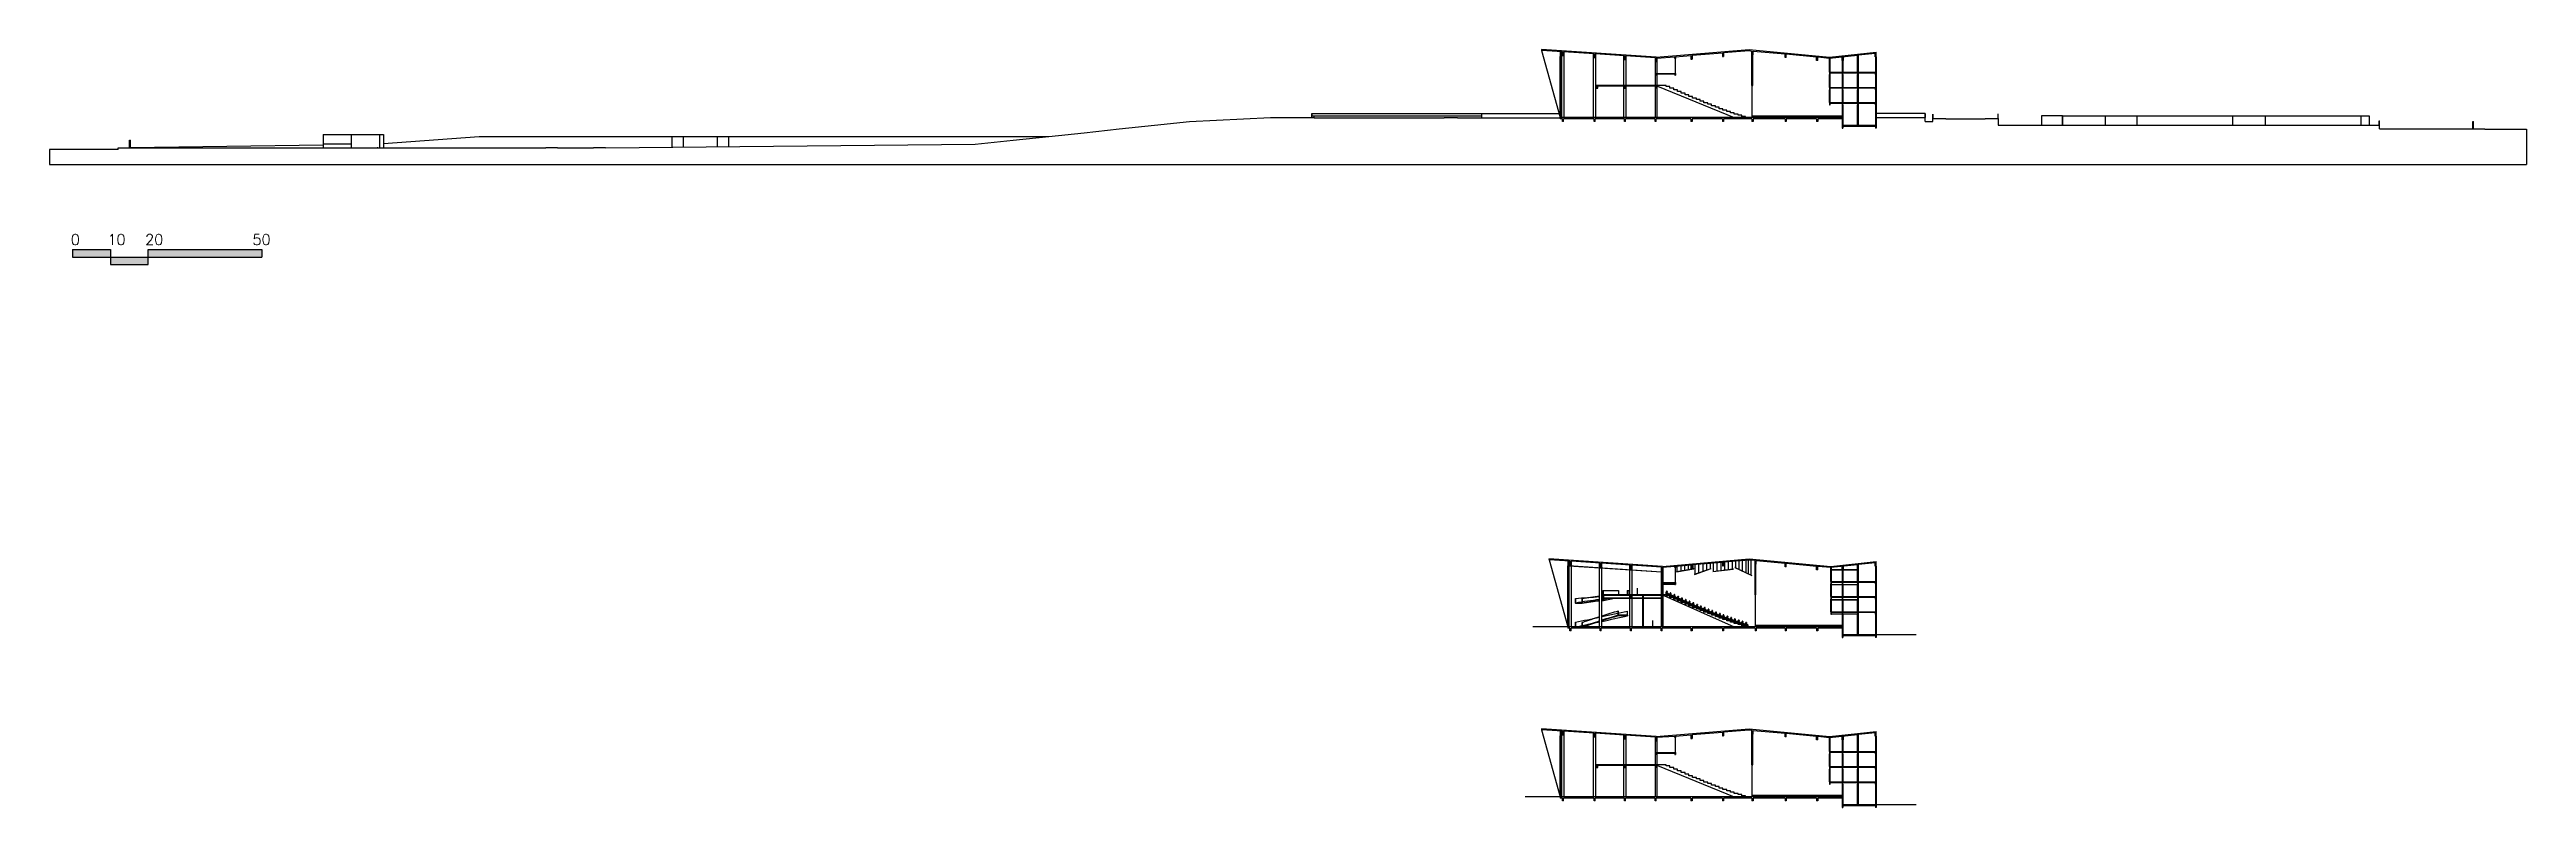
# Model space of a CAD drawing. Header units: millimetres. Extents: x 55520 to 96084, y -58491 to -49645.
# Drawn here: x 72816 to 73470, y -51286 to -51086 of the extents above; entities that cross this region are included whole.
import ezdxf

# ---------------------------------------------------------------- set-up
doc = ezdxf.new("R2010")
doc.units = ezdxf.units.MM
for name, color, linetype in [('05_Mobiliário', 1, 'Continuous'), ('Alvenaria Corte', 30, 'Continuous'), ('Alvenaria Vista', 40, 'Continuous'), ('ARQ-TEXTO2', 2, 'Continuous'), ('Cinza', 9, 'Continuous'), ('Esquadrias', 241, 'Continuous'), ('Linha Fina', 100, 'Continuous'), ('Pilares', 181, 'Continuous')]:
    doc.layers.add(name, color=color, linetype=linetype)
doc.styles.add('ROMANS', font='romans.shx')

msp = doc.modelspace()

# ---------------------------------------------------------------- texts
at = {"layer": 'ARQ-TEXTO2', "attachment_point": 1, "style": 'ROMANS'}
for s, insert, char_height in [('0', (72821.335, -51134.906), 2.812), ('10', (72831.021, -51134.906), 2.8125), ('20', (72840.994, -51134.906), 2.8125)]:
    msp.add_mtext(s, dxfattribs=dict(at, insert=insert, char_height=char_height))
at = {"layer": 'ARQ-TEXTO2', "insert": (72869.363, -51134.906), "char_height": 2.8125, "width": 13.16064, "attachment_point": 1, "style": 'ROMANS'}
msp.add_mtext('50', dxfattribs=at)

# ---------------------------------------------------------------- blocks, each defined once
blk = doc.blocks.new('pessoa sentada')
for p, q in [((4231.98, -760.71), (4231.99, -760.68)), ((4231.98, -760.76), (4231.98, -760.71)), ((4231.99, -760.82), (4231.98, -760.76)), ((4231.99, -760.68), (4232, -760.64)), ((4232.01, -760.69), (4231.99, -760.74)), ((4231.99, -760.74), (4232, -760.77)), ((4232.02, -760.87), (4231.99, -760.82)), ((4231.99, -761.58), (4231.99, -760.96)), ((4231.99, -760.96), (4232.04, -760.96)), ((4232.08, -761.58), (4231.99, -761.58)), ((4232, -760.64), (4232.03, -760.62)), ((4232, -760.77), (4232.01, -760.8)), ((4232.05, -760.62), (4232.01, -760.66)), ((4232.01, -760.66), (4232.01, -760.69)), ((4232.01, -760.8), (4232.03, -760.81)), ((4232.03, -760.45), (4232.02, -760.5)), ((4232.03, -760.52), (4232.02, -760.5)), ((4232.02, -760.7), (4232.04, -760.8)), ((4232.04, -760.92), (4232.02, -760.87)), ((4232.05, -760.41), (4232.03, -760.45)), ((4232.03, -760.48), (4232.04, -760.46)), ((4232.03, -760.54), (4232.03, -760.52)), ((4232.04, -760.56), (4232.03, -760.54)), ((4232.03, -760.57), (4232.04, -760.56)), ((4232.03, -760.62), (4232.03, -760.57)), ((4232.04, -760.42), (4232.07, -760.41)), ((4232.04, -760.46), (4232.05, -760.45)), ((4232.04, -760.49), (4232.07, -760.47)), ((4232.04, -760.51), (4232.05, -760.5)), ((4232.04, -760.56), (4232.07, -760.56)), ((4232.04, -760.8), (4232.06, -760.87)), ((4232.05, -760.96), (4232.04, -760.92)), ((4232.04, -760.96), (4232.04, -761.17)), ((4232.04, -761.17), (4232.18, -761.17)), ((4232.18, -761.22), (4232.04, -761.22)), ((4232.04, -761.22), (4232.04, -761.52)), ((4232.04, -761.52), (4232.08, -761.58)), ((4232.07, -760.39), (4232.05, -760.41)), ((4232.06, -760.53), (4232.05, -760.53)), ((4232.08, -760.58), (4232.05, -760.6)), ((4232.05, -760.96), (4232.06, -761.06)), ((4232.06, -760.51), (4232.08, -760.49)), ((4232.1, -760.51), (4232.06, -760.51)), ((4232.09, -760.53), (4232.06, -760.53)), ((4232.06, -760.87), (4232.07, -760.93)), ((4232.06, -761.06), (4232.07, -761.09)), ((4232.1, -760.38), (4232.07, -760.39)), ((4232.08, -760.55), (4232.07, -760.54)), ((4232.07, -760.56), (4232.1, -760.56)), ((4232.07, -760.93), (4232.09, -760.97)), ((4232.11, -760.54), (4232.08, -760.55)), ((4232.11, -760.58), (4232.08, -760.58)), ((4232.11, -760.52), (4232.09, -760.53)), ((4232.09, -760.97), (4232.11, -760.98)), ((4232.16, -760.38), (4232.1, -760.38)), ((4232.12, -760.49), (4232.1, -760.48)), ((4232.1, -760.56), (4232.12, -760.56)), ((4232.13, -760.64), (4232.1, -760.62)), ((4232.13, -760.53), (4232.11, -760.54)), ((4232.15, -760.49), (4232.12, -760.49)), ((4232.12, -760.56), (4232.15, -760.58)), ((4232.14, -760.51), (4232.13, -760.53)), ((4232.14, -760.66), (4232.13, -760.64)), ((4232.15, -760.7), (4232.13, -760.66)), ((4232.13, -760.82), (4232.13, -760.79)), ((4232.14, -760.85), (4232.13, -760.82)), ((4232.15, -760.43), (4232.14, -760.44)), ((4232.14, -760.44), (4232.14, -760.45)), ((4232.14, -760.49), (4232.14, -760.51)), ((4232.15, -760.49), (4232.14, -760.49)), ((4232.14, -760.75), (4232.15, -760.7)), ((4232.15, -760.78), (4232.14, -760.75)), ((4232.16, -760.87), (4232.14, -760.85)), ((4232.17, -760.43), (4232.15, -760.43)), ((4232.17, -760.48), (4232.15, -760.49)), ((4232.17, -760.49), (4232.15, -760.49)), ((4232.16, -760.55), (4232.15, -760.56)), ((4232.15, -760.56), (4232.15, -760.64)), ((4232.15, -760.64), (4232.16, -760.68)), ((4232.16, -760.83), (4232.15, -760.78)), ((4232.15, -760.96), (4232.16, -760.97)), ((4232.15, -760.99), (4232.18, -760.99)), ((4232.2, -760.4), (4232.16, -760.38)), ((4232.17, -760.44), (4232.16, -760.44)), ((4232.19, -760.54), (4232.16, -760.55)), ((4232.16, -760.68), (4232.19, -760.74)), ((4232.16, -760.87), (4232.16, -760.83)), ((4232.16, -760.9), (4232.16, -760.87)), ((4232.17, -760.92), (4232.16, -760.9)), ((4232.21, -761.04), (4232.16, -761.05)), ((4232.19, -760.43), (4232.17, -760.43)), ((4232.2, -760.44), (4232.17, -760.44)), ((4232.19, -760.47), (4232.17, -760.48)), ((4232.2, -760.47), (4232.17, -760.49)), ((4232.17, -760.9), (4232.17, -760.92)), ((4232.19, -760.91), (4232.17, -760.9)), ((4232.23, -761.09), (4232.17, -761.1)), ((4232.18, -760.99), (4232.22, -760.99)), ((4232.39, -761.17), (4232.18, -761.17)), ((4232.18, -761.17), (4232.18, -761.22)), ((4232.2, -760.43), (4232.19, -760.43)), ((4232.21, -760.51), (4232.19, -760.54)), ((4232.19, -760.74), (4232.21, -760.79)), ((4232.2, -760.92), (4232.19, -760.91)), ((4232.23, -760.41), (4232.2, -760.4)), ((4232.2, -760.44), (4232.2, -760.47)), ((4232.21, -760.44), (4232.2, -760.44)), ((4232.23, -760.92), (4232.2, -760.92)), ((4232.22, -760.43), (4232.21, -760.44)), ((4232.22, -760.45), (4232.21, -760.46)), ((4232.21, -760.46), (4232.21, -760.46)), ((4232.21, -760.46), (4232.21, -760.46)), ((4232.22, -760.5), (4232.21, -760.51)), ((4232.21, -760.51), (4232.21, -760.51)), ((4232.21, -760.79), (4232.22, -760.82)), ((4232.22, -760.84), (4232.21, -760.86)), ((4232.21, -760.86), (4232.22, -760.89)), ((4232.26, -761.03), (4232.21, -761.04)), ((4232.22, -760.43), (4232.22, -760.46)), ((4232.22, -760.43), (4232.23, -760.43)), ((4232.22, -760.46), (4232.23, -760.49)), ((4232.23, -760.49), (4232.22, -760.5)), ((4232.22, -760.82), (4232.22, -760.84)), ((4232.22, -760.89), (4232.23, -760.91)), ((4232.22, -760.99), (4232.26, -760.99)), ((4232.23, -760.43), (4232.23, -760.41)), ((4232.23, -760.91), (4232.28, -760.93)), ((4232.27, -760.94), (4232.23, -760.92)), ((4232.33, -761.07), (4232.23, -761.09)), ((4232.27, -760.94), (4232.26, -760.99)), ((4232.26, -760.99), (4232.29, -760.99)), ((4232.3, -761), (4232.26, -761.03)), ((4232.29, -760.95), (4232.27, -760.94)), ((4232.28, -760.93), (4232.31, -760.92)), ((4232.31, -760.94), (4232.29, -760.95)), ((4232.29, -760.96), (4232.29, -760.95)), ((4232.29, -760.99), (4232.29, -760.96)), ((4232.31, -761), (4232.29, -760.99)), ((4232.31, -760.92), (4232.34, -760.91)), ((4232.35, -760.92), (4232.31, -760.94)), ((4232.31, -761), (4232.33, -760.99)), ((4232.33, -760.99), (4232.38, -760.96)), ((4232.38, -761.05), (4232.33, -761.07)), ((4232.34, -760.91), (4232.37, -760.92)), ((4232.34, -761.51), (4232.35, -761.46)), ((4232.36, -761.56), (4232.34, -761.51)), ((4232.37, -760.94), (4232.35, -760.92)), ((4232.36, -760.93), (4232.35, -760.93)), ((4232.35, -761.46), (4232.36, -761.46)), ((4232.37, -760.94), (4232.36, -760.94)), ((4232.36, -761.46), (4232.38, -761.37)), ((4232.37, -761.52), (4232.36, -761.56)), ((4232.37, -760.92), (4232.4, -760.94)), ((4232.38, -760.94), (4232.37, -760.95)), ((4232.38, -760.95), (4232.37, -760.94)), ((4232.4, -761.57), (4232.37, -761.52)), ((4232.4, -760.94), (4232.38, -760.94)), ((4232.38, -760.96), (4232.38, -760.95)), ((4232.44, -761.02), (4232.38, -761.05)), ((4232.38, -761.37), (4232.39, -761.27)), ((4232.39, -761.19), (4232.39, -761.13)), ((4232.4, -761.21), (4232.39, -761.19)), ((4232.39, -761.27), (4232.4, -761.21)), ((4232.4, -760.94), (4232.49, -760.98)), ((4232.41, -761.58), (4232.4, -761.57)), ((4232.49, -761.56), (4232.41, -761.58)), ((4232.48, -761.02), (4232.43, -761.03)), ((4232.48, -760.99), (4232.44, -761.02)), ((4232.44, -761.38), (4232.47, -761.25)), ((4232.44, -761.38), (4232.44, -761.53)), ((4232.44, -761.53), (4232.49, -761.56)), ((4232.47, -761.25), (4232.49, -761.18)), ((4232.52, -761.08), (4232.48, -761.02)), ((4232.49, -760.98), (4232.51, -760.99)), ((4232.49, -761.18), (4232.52, -761.08)), ((4232.54, -761.41), (4232.5, -761.24)), ((4232.51, -760.99), (4232.54, -761)), ((4232.52, -761.52), (4232.54, -761.48)), ((4232.55, -761.59), (4232.52, -761.52)), ((4232.54, -761), (4232.55, -761.01)), ((4232.54, -761.48), (4232.54, -761.41)), ((4232.55, -761.01), (4232.56, -761.09)), ((4232.56, -761.54), (4232.55, -761.59)), ((4232.56, -761.09), (4232.56, -761.11)), ((4232.56, -761.11), (4232.57, -761.19)), ((4232.62, -761.58), (4232.56, -761.54)), ((4232.57, -761.19), (4232.58, -761.28)), ((4232.58, -761.28), (4232.6, -761.36)), ((4232.58, -761.59), (4232.58, -761.59)), ((4232.6, -761.36), (4232.62, -761.45)), ((4232.62, -761.45), (4232.63, -761.5)), ((4232.7, -761.58), (4232.62, -761.58)), ((4232.63, -761.5), (4232.66, -761.53)), ((4232.66, -761.53), (4232.69, -761.55)), ((4232.66, -761.53), (4232.66, -761.53)), ((4232.69, -761.55), (4232.71, -761.57)), ((4232.71, -761.57), (4232.7, -761.58))]:
    blk.add_line(p, q)
for points in [[(4231.99, -761.09), (4231.97, -761.07), (4231.96, -761.04), (4231.96, -761.02), (4231.95, -760.93), (4231.94, -760.88), (4231.93, -760.82), (4231.91, -760.8), (4231.91, -760.8), (4231.92, -760.8), (4231.94, -760.8), (4231.97, -760.82), (4232, -760.85), (4232.02, -760.88), (4232.03, -760.92), (4232.03, -760.96)], [(4232, -760.96), (4232, -760.93), (4232, -760.9), (4231.99, -760.88), (4231.97, -760.85), (4231.95, -760.83), (4231.93, -760.82)], [(4232.11, -761.12), (4232.09, -761.11), (4232.08, -761.1), (4232.07, -761.09), (4232.04, -761.12)], [(4232.1, -761.17), (4232.07, -761.16), (4232.05, -761.14), (4232.04, -761.13)], [(4232.15, -761.17), (4232.16, -760.95), (4232.13, -760.95), (4232.12, -760.95), (4232.11, -760.97), (4232.11, -761.17)], [(4232.39, -761.17), (4232.39, -761.14), (4232.38, -761.13), (4232.37, -761.13), (4232.15, -761.13)]]:
    blk.add_lwpolyline(points)

# ---------------------------------------------------------------- hatches: boundary and pattern name
at = {"layer": 'Linha Fina'}
h = msp.add_hatch(color=256, dxfattribs=at)
h.dxf.hatch_style = 1
h.paths.add_polyline_path([(72841.845, -51138.936), (72841.845, -51140.936), (72871.845, -51140.936), (72871.845, -51138.936)])
h.paths.add_polyline_path([(72841.845, -51142.936), (72841.845, -51140.936), (72831.845, -51140.936), (72831.845, -51142.936)])
h.paths.add_polyline_path([(72831.845, -51140.936), (72831.845, -51138.936), (72821.845, -51138.936), (72821.845, -51140.936)])

# ---------------------------------------------------------------- linework, layer by layer
at = {"layer": '05_Mobiliário'}
for p, q in [((73245.967, -51224.084), (73245.967, -51222.622)), ((73246.953, -51223.915), (73246.953, -51222.532)), ((73247.938, -51223.746), (73247.938, -51222.442)), ((73248.924, -51223.577), (73248.924, -51222.353)), ((73250.162, -51223.365), (73250.162, -51222.243)), ((73250.669, -51224.763), (73250.669, -51222.2)), ((73251.685, -51224.407), (73251.685, -51222.113)), ((73252.818, -51224.011), (73252.818, -51222.016)), ((73253.762, -51223.681), (73253.762, -51221.935)), ((73254.705, -51223.35), (73254.705, -51221.855)), ((73255.545, -51224.051), (73255.545, -51221.783)), ((73256.537, -51223.926), (73256.537, -51221.698)), ((73257.53, -51223.851), (73257.53, -51221.613)), ((73258.522, -51223.676), (73258.522, -51221.529)), ((73259.514, -51223.552), (73259.514, -51221.444)), ((73260.543, -51223.422), (73260.543, -51221.356)), ((73261.412, -51223.162), (73261.412, -51221.281)), ((73262.316, -51223.535), (73262.316, -51221.204)), ((73263.22, -51223.963), (73263.22, -51221.127)), ((73264.123, -51224.446), (73264.123, -51221.05)), ((73264.813, -51224.718), (73264.813, -51220.991)), ((73265.502, -51225.045), (73265.502, -51221.032))]:
    msp.add_line(p, q, dxfattribs=at)
at = {"layer": 'Alvenaria Corte'}
for p, q in [((73215.029, -51086.644), (73215.029, -51087.874)), ((73215.229, -51087.874), (73215.029, -51087.874)), ((73215.229, -51086.657), (73215.229, -51087.874)), ((73265.703, -51095.56), (73265.703, -51087.473)), ((73265.903, -51095.56), (73265.903, -51087.473)), ((73286.178, -51092.06), (73286.178, -51088.311)), ((73286.378, -51092.06), (73286.378, -51088.29)), ((73289.515, -51087.982), (73289.515, -51092.06)), ((73289.715, -51088.963), (73289.715, -51092.06)), ((73293.615, -51092.06), (73293.615, -51088.523)), ((73293.815, -51092.06), (73293.815, -51088.523)), ((73298.365, -51088.001), (73298.365, -51092.06)), ((73298.565, -51088.001), (73298.565, -51092.06)), ((73265.703, -51095.56), (73265.903, -51095.56)), ((73286.178, -51096.06), (73286.178, -51092.71)), ((73286.378, -51096.06), (73286.378, -51092.71)), ((73289.515, -51092.71), (73289.515, -51096.06)), ((73289.715, -51092.71), (73289.715, -51096.06)), ((73293.615, -51096.06), (73293.615, -51092.71)), ((73293.815, -51096.06), (73293.815, -51092.71)), ((73298.365, -51092.71), (73298.365, -51096.06)), ((73298.565, -51092.71), (73298.565, -51096.06)), ((73286.178, -51100.06), (73286.178, -51096.71)), ((73286.378, -51100.06), (73286.378, -51096.71)), ((73289.515, -51096.71), (73289.515, -51100.06)), ((73289.515, -51100.71), (73289.515, -51104.06)), ((73289.715, -51096.71), (73289.715, -51100.06)), ((73289.715, -51100.71), (73289.715, -51104.06)), ((73293.615, -51100.06), (73293.615, -51096.71)), ((73293.615, -51106.06), (73293.615, -51100.71)), ((73293.815, -51100.06), (73293.815, -51096.71)), ((73293.815, -51106.06), (73293.815, -51100.71)), ((73298.365, -51096.71), (73298.365, -51100.06)), ((73298.365, -51100.71), (73298.365, -51106.06)), ((73298.565, -51096.71), (73298.565, -51100.06)), ((73298.565, -51100.71), (73298.565, -51106.06)), ((73149.339, -51104.06), (73149.339, -51103.56)), ((73149.339, -51103.56), (73150.001, -51103.56)), ((73150.001, -51104.06), (73150.001, -51103.56)), ((73265.703, -51103.56), (73286.178, -51103.56)), ((73265.703, -51103.56), (73265.703, -51104.06)), ((73265.903, -51103.76), (73265.903, -51104.06)), ((73265.903, -51103.76), (73285.978, -51103.76)), ((73285.978, -51103.76), (73285.978, -51104.06)), ((73286.178, -51103.56), (73286.178, -51104.06)), ((73347.777, -51106.06), (73347.777, -51103.56)), ((73347.777, -51103.56), (73347.827, -51103.56)), ((73347.827, -51106.06), (73347.827, -51103.56)), ((73359.1, -51106.06), (73359.1, -51103.56)), ((73359.1, -51103.56), (73359.15, -51103.56)), ((73359.15, -51106.06), (73359.15, -51103.56)), ((73367.461, -51106.06), (73367.461, -51103.56)), ((73367.461, -51103.56), (73367.511, -51103.56)), ((73367.511, -51106.06), (73367.511, -51103.56)), ((73392.756, -51106.06), (73392.756, -51103.56)), ((73392.756, -51103.56), (73392.806, -51103.56)), ((73392.806, -51106.06), (73392.806, -51103.56)), ((73401.404, -51106.06), (73401.404, -51103.56)), ((73401.404, -51103.56), (73401.454, -51103.56)), ((73401.454, -51106.06), (73401.454, -51103.56)), ((73426.698, -51106.06), (73426.698, -51103.56)), ((73426.698, -51103.56), (73426.748, -51103.56)), ((73426.748, -51106.06), (73426.748, -51103.56)), ((73456.187, -51107.06), (73456.187, -51105.06)), ((73456.187, -51105.06), (73456.387, -51105.06)), ((73456.387, -51107.06), (73456.387, -51105.06)), ((72836.908, -51112.06), (72836.908, -51110.06)), ((72836.908, -51110.06), (72837.108, -51110.06)), ((72837.108, -51112.06), (72837.108, -51110.06)), ((72854.771, -51111.96), (72854.771, -51112.06)), ((72854.771, -51111.96), (72854.871, -51111.96)), ((72854.871, -51111.96), (72854.871, -51112.06)), ((72902.365, -51111.96), (72902.365, -51112.06)), ((72902.365, -51111.96), (72902.465, -51111.96)), ((72902.465, -51111.96), (72902.465, -51112.06)), ((73217.015, -51221.315), (73217.015, -51222.545)), ((73217.215, -51222.545), (73217.015, -51222.545)), ((73217.215, -51221.328), (73217.215, -51222.545)), ((73241.815, -51227.031), (73241.815, -51223.982)), ((73242.015, -51227.031), (73242.015, -51223.982)), ((73266.515, -51230.231), (73266.515, -51222.144)), ((73266.715, -51230.231), (73266.715, -51222.144)), ((73286.515, -51226.731), (73286.515, -51222.982)), ((73286.715, -51226.731), (73286.715, -51222.961)), ((73289.515, -51222.653), (73289.515, -51226.731)), ((73289.715, -51223.634), (73289.715, -51226.731)), ((73293.615, -51226.731), (73293.615, -51223.194)), ((73293.815, -51226.731), (73293.815, -51223.194)), ((73298.365, -51222.672), (73298.365, -51226.731)), ((73298.565, -51222.672), (73298.565, -51226.731)), ((73236.815, -51238.731), (73236.815, -51230.431)), ((73237.015, -51238.731), (73237.015, -51230.431)), ((73241.815, -51230.231), (73241.815, -51227.531)), ((73241.815, -51238.731), (73241.815, -51230.931)), ((73242.015, -51230.231), (73242.015, -51227.531)), ((73242.015, -51238.731), (73242.015, -51230.931)), ((73266.515, -51230.231), (73266.715, -51230.231)), ((73286.515, -51230.731), (73286.515, -51227.381)), ((73286.515, -51234.731), (73286.515, -51231.381)), ((73286.715, -51230.731), (73286.715, -51227.381)), ((73286.715, -51234.731), (73286.715, -51231.381)), ((73289.515, -51227.381), (73289.515, -51230.731)), ((73289.515, -51231.381), (73289.515, -51234.731)), ((73289.715, -51227.381), (73289.715, -51230.731)), ((73289.715, -51231.381), (73289.715, -51234.731)), ((73293.615, -51230.731), (73293.615, -51227.381)), ((73293.615, -51234.731), (73293.615, -51231.381)), ((73293.815, -51230.731), (73293.815, -51227.381)), ((73293.815, -51234.731), (73293.815, -51231.381)), ((73298.365, -51227.381), (73298.365, -51230.731)), ((73298.365, -51231.381), (73298.365, -51234.731)), ((73298.565, -51227.381), (73298.565, -51230.731)), ((73298.565, -51231.381), (73298.565, -51234.731)), ((73266.515, -51238.231), (73286.515, -51238.231)), ((73266.515, -51238.231), (73266.515, -51238.731)), ((73266.715, -51238.431), (73266.715, -51238.731)), ((73266.715, -51238.431), (73286.315, -51238.431)), ((73286.315, -51238.431), (73286.315, -51238.731)), ((73286.515, -51238.231), (73286.515, -51238.731)), ((73289.515, -51235.381), (73289.515, -51238.731)), ((73289.715, -51235.381), (73289.715, -51238.731)), ((73293.615, -51240.731), (73293.615, -51235.381)), ((73293.815, -51240.731), (73293.815, -51235.381)), ((73298.365, -51235.381), (73298.365, -51240.731)), ((73298.565, -51235.381), (73298.565, -51240.731)), ((73215.029, -51266.267), (73215.029, -51267.497)), ((73215.229, -51266.28), (73215.229, -51267.497)), ((73215.229, -51267.497), (73215.029, -51267.497)), ((73265.703, -51275.183), (73265.703, -51267.096)), ((73265.903, -51275.183), (73265.903, -51267.096)), ((73286.178, -51271.683), (73286.178, -51267.934)), ((73286.178, -51275.683), (73286.178, -51272.333)), ((73286.378, -51271.683), (73286.378, -51267.913)), ((73286.378, -51275.683), (73286.378, -51272.333)), ((73289.515, -51267.605), (73289.515, -51271.683)), ((73289.515, -51272.333), (73289.515, -51275.683)), ((73289.715, -51268.585), (73289.715, -51271.683)), ((73289.715, -51272.333), (73289.715, -51275.683)), ((73293.615, -51271.683), (73293.615, -51268.146)), ((73293.615, -51275.683), (73293.615, -51272.333)), ((73293.815, -51271.683), (73293.815, -51268.146)), ((73293.815, -51275.683), (73293.815, -51272.333)), ((73298.365, -51267.624), (73298.365, -51271.683)), ((73298.365, -51272.333), (73298.365, -51275.683)), ((73298.565, -51267.624), (73298.565, -51271.683)), ((73298.565, -51272.333), (73298.565, -51275.683)), ((73265.703, -51275.183), (73265.903, -51275.183)), ((73286.178, -51279.683), (73286.178, -51276.333)), ((73286.378, -51279.683), (73286.378, -51276.333)), ((73289.515, -51276.333), (73289.515, -51279.683)), ((73289.715, -51276.333), (73289.715, -51279.683)), ((73293.615, -51279.683), (73293.615, -51276.333)), ((73293.815, -51279.683), (73293.815, -51276.333)), ((73298.365, -51276.333), (73298.365, -51279.683)), ((73298.565, -51276.333), (73298.565, -51279.683)), ((73265.703, -51283.183), (73286.178, -51283.183)), ((73265.703, -51283.183), (73265.703, -51283.683)), ((73265.903, -51283.383), (73265.903, -51283.683)), ((73265.903, -51283.383), (73285.978, -51283.383)), ((73285.978, -51283.383), (73285.978, -51283.683)), ((73286.178, -51283.183), (73286.178, -51283.683)), ((73289.515, -51280.333), (73289.515, -51283.683)), ((73289.715, -51280.333), (73289.715, -51283.683)), ((73293.615, -51285.683), (73293.615, -51280.333)), ((73293.815, -51285.683), (73293.815, -51280.333)), ((73298.365, -51280.333), (73298.365, -51285.683)), ((73298.565, -51280.333), (73298.565, -51285.683))]:
    msp.add_line(p, q, dxfattribs=at)
at = {"layer": 'Alvenaria Vista'}
for p, q in [((73210.104, -51086.316), (73215.029, -51104.06)), ((73215.429, -51104.06), (73215.429, -51086.671)), ((73216.029, -51104.06), (73216.029, -51086.711)), ((73223.817, -51104.06), (73223.817, -51087.204)), ((73224.417, -51104.06), (73224.417, -51087.244)), ((73231.817, -51095.56), (73231.817, -51087.737)), ((73232.417, -51095.56), (73232.417, -51087.777)), ((73240.117, -51088.291), (73240.117, -51104.06)), ((73240.517, -51088.302), (73240.517, -51092.36)), ((73231.817, -51096.41), (73231.817, -51095.76)), ((73232.417, -51096.41), (73232.417, -51095.76)), ((73240.517, -51092.51), (73240.517, -51095.56)), ((73240.517, -51095.76), (73240.517, -51104.06)), ((73265.703, -51095.56), (73265.703, -51103.56)), ((73231.817, -51104.06), (73231.817, -51096.46)), ((73232.417, -51104.06), (73232.417, -51096.46)), ((72888.016, -51108.56), (72888.016, -51112.06)), ((72888.016, -51108.56), (72903.983, -51108.56)), ((72895.488, -51108.56), (72895.488, -51112.06)), ((72902.961, -51108.56), (72902.961, -51112.06)), ((72903.983, -51108.56), (72903.983, -51112.06)), ((73286.178, -51103.56), (73289.515, -51103.56)), ((72888.016, -51110.96), (72895.488, -51110.96)), ((73212.09, -51220.987), (73217.015, -51238.731)), ((73217.415, -51222.508), (73217.415, -51221.342)), ((73217.415, -51238.731), (73217.415, -51222.558)), ((73218.015, -51222.548), (73218.015, -51221.382)), ((73218.015, -51238.731), (73218.015, -51222.598)), ((73225.415, -51223.042), (73225.415, -51221.875)), ((73225.415, -51238.731), (73225.415, -51223.092)), ((73226.015, -51223.082), (73226.015, -51221.915)), ((73226.015, -51238.731), (73226.015, -51223.132)), ((73233.415, -51223.575), (73233.415, -51222.408)), ((73233.415, -51230.231), (73233.415, -51223.625)), ((73234.015, -51223.615), (73234.015, -51222.448)), ((73234.015, -51230.231), (73234.015, -51223.665)), ((73241.715, -51222.962), (73241.715, -51224.128)), ((73241.715, -51224.178), (73241.715, -51238.731)), ((73242.115, -51222.973), (73242.115, -51227.031)), ((73233.415, -51231.081), (73233.415, -51230.431)), ((73233.415, -51238.731), (73233.415, -51231.131)), ((73234.015, -51231.081), (73234.015, -51230.431)), ((73234.015, -51238.731), (73234.015, -51231.131)), ((73242.115, -51227.181), (73242.115, -51227.481)), ((73242.115, -51227.531), (73242.115, -51230.231)), ((73242.115, -51230.431), (73242.115, -51238.731)), ((73266.515, -51230.231), (73266.515, -51238.231)), ((73286.515, -51238.231), (73289.515, -51238.231)), ((73210.104, -51265.939), (73215.029, -51283.683)), ((73215.429, -51283.683), (73215.429, -51266.294)), ((73216.029, -51283.683), (73216.029, -51266.334)), ((73223.817, -51283.683), (73223.817, -51266.827)), ((73224.417, -51283.683), (73224.417, -51266.867)), ((73231.817, -51275.183), (73231.817, -51267.36)), ((73232.417, -51275.183), (73232.417, -51267.4)), ((73240.117, -51267.914), (73240.117, -51283.683)), ((73240.517, -51267.925), (73240.517, -51271.983)), ((73240.517, -51272.133), (73240.517, -51275.183)), ((73231.817, -51276.033), (73231.817, -51275.383)), ((73231.817, -51283.683), (73231.817, -51276.083)), ((73232.417, -51276.033), (73232.417, -51275.383)), ((73232.417, -51283.683), (73232.417, -51276.083)), ((73240.517, -51275.383), (73240.517, -51283.683)), ((73265.703, -51275.183), (73265.703, -51283.183)), ((73286.178, -51283.183), (73289.515, -51283.183))]:
    msp.add_line(p, q, dxfattribs=at)
for centre, radius, start, end in [((73244.847, -51388.661), 158.346, 97.049032, 99.378227), ((73246.613, -51388.661), 158.346, 97.693297, 99.378227), ((73230.132, -51279.006), 47.352, 95.717486, 101.354038), ((73278.542, -51396.168), 172.655, 107.083607, 107.711832), ((72987.108, -50104.354), 1152.526, 281.963557, 282.133949), ((73278.542, -51396.018), 172.655, 107.252246, 107.711832), ((73244.847, -51388.661), 158.346, 96.631944, 96.830326), ((72987.108, -50109.784), 1152.526, 281.612098, 281.833822), ((73278.542, -51401.448), 172.655, 107.920973, 109.534569), ((73278.542, -51401.598), 172.655, 107.920973, 109.385152), ((72987.108, -50109.784), 1152.526, 281.896098, 281.933069), ((73278.542, -51401.448), 172.655, 106.214916, 107.711832), ((73278.542, -51401.598), 172.655, 106.214916, 107.711832), ((72987.108, -50109.784), 1152.526, 281.963557, 282.31007)]:
    msp.add_arc(centre, radius, start, end, dxfattribs=at)
at = {"layer": 'Cinza'}
for p, q in [((72980.194, -51109.06), (72980.194, -51111.881)), ((72983.197, -51109.06), (72983.197, -51111.851)), ((72992.231, -51109.06), (72992.231, -51111.758)), ((72995.202, -51109.06), (72995.202, -51111.728)), ((73149.389, -51102.96), (73214.724, -51102.96)), ((73150.001, -51103.56), (73194.168, -51103.56)), ((73194.168, -51102.96), (73194.168, -51104.16)), ((73311.435, -51102.96), (73298.565, -51102.96)), ((73359.15, -51103.56), (73367.461, -51103.56)), ((73392.806, -51103.56), (73401.404, -51103.56)), ((72833.9, -51112.06), (72836.908, -51112.016)), ((72837.108, -51112.013), (72888.016, -51111.264))]:
    msp.add_line(p, q, dxfattribs=at)
msp.add_lwpolyline([(72903.983, -51110.907), (72929.319, -51109.06), (73079.884, -51109.06)], dxfattribs=at)
at = {"layer": 'Esquadrias'}
for p, q in [((73215.029, -51104.06), (73215.029, -51087.874)), ((73215.079, -51104.06), (73215.079, -51087.874)), ((73245.465, -51092.36), (73245.465, -51088.392)), ((73245.515, -51092.36), (73245.515, -51088.392)), ((73217.015, -51238.731), (73217.015, -51222.545)), ((73217.065, -51238.731), (73217.065, -51222.545)), ((73217.215, -51222.545), (73241.815, -51224.185)), ((73217.218, -51222.495), (73241.815, -51224.135)), ((73245.465, -51227.031), (73245.465, -51223.063)), ((73245.515, -51227.031), (73245.515, -51223.063)), ((73245.77, -51224.117), (73250.359, -51223.331)), ((73245.77, -51224.117), (73245.778, -51224.167)), ((73245.778, -51224.167), (73250.367, -51223.38)), ((73250.359, -51223.331), (73250.367, -51223.38)), ((73250.48, -51224.829), (73254.894, -51223.284)), ((73250.48, -51224.829), (73250.497, -51224.876)), ((73250.497, -51224.876), (73254.911, -51223.331)), ((73254.894, -51223.284), (73254.911, -51223.331)), ((73255.347, -51224.076), (73260.741, -51223.397)), ((73255.347, -51224.076), (73255.353, -51224.125)), ((73255.353, -51224.125), (73260.748, -51223.447)), ((73260.741, -51223.397), (73260.748, -51223.447)), ((73261.232, -51223.021), (73261.21, -51223.066)), ((73261.21, -51223.066), (73265.662, -51225.176)), ((73261.232, -51223.021), (73265.683, -51225.13)), ((73261.412, -51223.106), (73261.391, -51223.151)), ((73262.316, -51223.535), (73262.295, -51223.58)), ((73263.22, -51223.963), (73263.198, -51224.008)), ((73264.123, -51224.391), (73264.102, -51224.436)), ((73264.813, -51224.718), (73264.791, -51224.763)), ((73265.502, -51225.045), (73265.481, -51225.09)), ((73265.683, -51225.13), (73265.662, -51225.176)), ((73289.515, -51223.681), (73286.715, -51223.681)), ((73289.515, -51223.731), (73286.715, -51223.731)), ((73293.615, -51223.681), (73289.715, -51223.681)), ((73293.615, -51223.731), (73289.715, -51223.731)), ((73226.237, -51230.931), (73226.237, -51231.131)), ((73226.237, -51231.131), (73236.815, -51231.131)), ((73226.287, -51230.231), (73226.287, -51229.131)), ((73226.287, -51229.131), (73226.337, -51229.131)), ((73226.287, -51230.931), (73226.287, -51231.081)), ((73226.287, -51231.081), (73236.815, -51231.081)), ((73226.337, -51229.131), (73226.337, -51230.231)), ((73237.015, -51231.081), (73241.815, -51231.081)), ((73237.015, -51231.131), (73241.815, -51231.131)), ((73245.315, -51227.481), (73242.015, -51227.481)), ((73245.315, -51227.531), (73242.015, -51227.531)), ((73289.515, -51227.581), (73286.715, -51227.581)), ((73289.515, -51227.631), (73286.715, -51227.631)), ((73289.515, -51231.581), (73286.715, -51231.581)), ((73289.515, -51231.631), (73286.715, -51231.631)), ((73293.615, -51227.581), (73289.715, -51227.581)), ((73293.615, -51227.631), (73289.715, -51227.631)), ((73293.615, -51231.581), (73289.715, -51231.581)), ((73293.615, -51231.631), (73289.715, -51231.631)), ((73289.515, -51235.331), (73286.715, -51235.331)), ((73289.515, -51235.381), (73286.715, -51235.381)), ((73293.615, -51235.331), (73289.715, -51235.331)), ((73293.615, -51235.381), (73289.715, -51235.381)), ((73215.029, -51283.683), (73215.029, -51267.497)), ((73215.079, -51283.683), (73215.079, -51267.497)), ((73245.465, -51271.983), (73245.465, -51268.015)), ((73245.515, -51271.983), (73245.515, -51268.015))]:
    msp.add_line(p, q, dxfattribs=at)
at = {"layer": 'Esquadrias', "color": 1}
for p, q in [((73219.044, -51232.431), (73219.044, -51231.181)), ((73219.044, -51231.181), (73219.094, -51231.181)), ((73219.094, -51231.181), (73219.094, -51232.431)), ((73220.76, -51231.331), (73220.76, -51232.431)), ((73220.76, -51231.331), (73220.81, -51231.331)), ((73220.81, -51231.331), (73220.81, -51232.431)), ((73226.337, -51229.131), (73230.463, -51229.131)), ((73230.463, -51229.131), (73230.463, -51230.231)), ((73232.719, -51229.131), (73233.19, -51229.131)), ((73232.719, -51229.131), (73232.719, -51230.231)), ((73233.19, -51229.131), (73233.19, -51230.231)), ((73219.044, -51238.731), (73219.044, -51237.481)), ((73219.044, -51237.481), (73219.094, -51237.481)), ((73219.094, -51237.481), (73219.094, -51238.731)), ((73220.76, -51237.631), (73220.76, -51238.731)), ((73220.76, -51237.631), (73220.81, -51237.631)), ((73220.81, -51237.631), (73220.81, -51238.731)), ((73230.329, -51235.661), (73230.329, -51234.561)), ((73230.329, -51234.561), (73230.379, -51234.561)), ((73230.379, -51235.661), (73230.379, -51234.561)), ((73232.779, -51235.661), (73232.779, -51234.561)), ((73232.779, -51234.561), (73232.829, -51234.561)), ((73232.829, -51235.661), (73232.829, -51234.561))]:
    msp.add_line(p, q, dxfattribs=at)
for centre, radius, start, end in [((73142.02, -50114.208), 1119.625, 273.944739, 274.27159), ((73143.283, -50114.291), 1119.46, 273.883119, 274.207427), ((73246.888, -51387.611), 158.449, 97.788652, 99.491234), ((73246.613, -51387.561), 158.346, 97.693297, 99.378227), ((73278.542, -51394.918), 172.655, 107.634458, 107.711832), ((72987.058, -50103.104), 1152.526, 281.966098, 281.977388), ((72985.124, -50099.014), 1162.25, 281.610914, 281.931715), ((72985.174, -50099.014), 1162.25, 281.610914, 281.929196), ((73278.492, -51400.348), 172.655, 107.903535, 109.534569), ((73278.542, -51400.348), 172.655, 107.920973, 109.534569), ((72987.058, -50108.534), 1152.526, 281.966098, 282.31007), ((73278.542, -51400.348), 172.655, 106.214916, 107.711832)]:
    msp.add_arc(centre, radius, start, end, dxfattribs=at)
at = {"layer": 'Linha Fina'}
for p, q in [((73149.339, -51103.56), (73149.339, -51102.96)), ((73149.339, -51102.96), (73149.389, -51102.96)), ((73149.389, -51102.96), (73149.389, -51103.56)), ((73311.485, -51102.96), (73311.435, -51102.96)), ((73311.435, -51102.96), (73311.435, -51104.06)), ((73311.485, -51104.06), (73311.485, -51102.96)), ((73313.474, -51104.26), (73313.474, -51103.16)), ((73313.474, -51103.16), (73313.524, -51103.16)), ((73313.524, -51103.16), (73313.524, -51104.26)), ((73330.745, -51103.16), (73330.695, -51103.16)), ((73330.695, -51103.16), (73330.695, -51104.26)), ((73330.745, -51104.26), (73330.745, -51103.16)), ((73347.777, -51103.56), (73342.209, -51103.56)), ((73342.209, -51103.56), (73342.209, -51106.06)), ((73347.827, -51103.56), (73359.1, -51103.56)), ((73367.511, -51103.56), (73392.756, -51103.56)), ((73401.454, -51103.56), (73426.698, -51103.56)), ((73426.748, -51103.56), (73428.788, -51103.56)), ((73428.788, -51103.56), (73428.788, -51106.06)), ((73431.467, -51106.06), (73431.467, -51104.96)), ((73431.467, -51104.96), (73431.567, -51104.96)), ((73431.567, -51106.06), (73431.567, -51104.96)), ((72821.845, -51138.936), (72831.845, -51138.936)), ((72821.845, -51138.936), (72821.845, -51140.936)), ((72821.845, -51140.936), (72871.845, -51140.936)), ((72831.845, -51138.936), (72831.845, -51140.936)), ((72831.845, -51140.936), (72831.845, -51142.936)), ((72841.845, -51140.936), (72841.845, -51138.936)), ((72841.845, -51138.936), (72871.845, -51138.936)), ((72841.845, -51142.936), (72841.845, -51140.936)), ((72871.845, -51138.936), (72871.845, -51140.936)), ((72831.845, -51142.936), (72841.845, -51142.936)), ((73235.317, -51228.531), (73235.317, -51230.231)), ((73239.436, -51237.031), (73239.436, -51238.731))]:
    msp.add_line(p, q, dxfattribs=at)
at = {"layer": 'Pilares'}
for p, q in [((73240.417, -51088.06), (73210.029, -51086.06)), ((73210.029, -51086.06), (73210.104, -51086.316)), ((73215.579, -51086.681), (73210.104, -51086.316)), ((73215.579, -51086.681), (73215.579, -51087.711)), ((73215.879, -51087.711), (73215.579, -51087.711)), ((73223.967, -51087.214), (73215.879, -51086.701)), ((73215.879, -51086.701), (73215.879, -51087.711)), ((73223.967, -51087.214), (73223.967, -51088.244)), ((73231.967, -51087.747), (73224.267, -51087.234)), ((73231.967, -51087.747), (73231.967, -51088.777)), ((73232.267, -51088.777), (73231.967, -51088.777)), ((73240.167, -51088.294), (73232.267, -51087.767)), ((73232.267, -51087.767), (73232.267, -51088.777)), ((73240.167, -51088.294), (73240.167, -51089.311)), ((73240.467, -51089.311), (73240.167, -51089.311)), ((73240.417, -51088.06), (73264.915, -51086.06)), ((73240.467, -51088.307), (73245.315, -51088.011)), ((73240.467, -51088.307), (73240.467, -51089.311)), ((73245.315, -51088.392), (73245.315, -51088.011)), ((73245.515, -51088.392), (73245.315, -51088.392)), ((73245.515, -51087.992), (73249.565, -51087.623)), ((73245.515, -51087.992), (73245.515, -51088.392)), ((73249.565, -51087.623), (73249.565, -51088.623)), ((73249.565, -51088.623), (73249.865, -51088.623)), ((73249.865, -51087.598), (73257.865, -51086.914)), ((73249.865, -51087.598), (73249.865, -51088.623)), ((73257.865, -51086.914), (73257.865, -51087.914)), ((73257.865, -51087.914), (73258.165, -51087.914)), ((73258.165, -51086.888), (73264.914, -51086.311)), ((73258.165, -51086.888), (73258.165, -51087.914)), ((73264.914, -51086.311), (73265.703, -51086.459)), ((73264.915, -51086.06), (73286.178, -51088.06)), ((73265.703, -51087.473), (73265.703, -51086.459)), ((73266.003, -51087.473), (73265.703, -51087.473)), ((73266.003, -51087.473), (73266.003, -51086.487)), ((73266.003, -51086.487), (73274.465, -51087.196)), ((73274.465, -51088.209), (73274.465, -51087.196)), ((73274.765, -51088.209), (73274.465, -51088.209)), ((73274.765, -51087.223), (73282.765, -51087.964)), ((73274.765, -51088.209), (73274.765, -51087.223)), ((73282.765, -51088.978), (73282.765, -51087.964)), ((73283.065, -51088.978), (73282.765, -51088.978)), ((73283.065, -51087.992), (73286.18, -51088.312)), ((73283.065, -51088.978), (73283.065, -51087.992)), ((73286.178, -51088.06), (73298.565, -51086.736)), ((73286.18, -51088.312), (73293.565, -51087.537)), ((73289.565, -51088.963), (73289.565, -51087.977)), ((73289.565, -51088.963), (73289.865, -51088.963)), ((73289.865, -51088.963), (73289.865, -51087.949)), ((73293.565, -51088.523), (73293.565, -51087.537)), ((73293.565, -51088.523), (73293.865, -51088.523)), ((73293.865, -51087.504), (73298.265, -51087.021)), ((73293.865, -51088.523), (73293.865, -51087.504)), ((73298.265, -51088.001), (73298.265, -51087.015)), ((73298.265, -51088.001), (73298.565, -51088.001)), ((73298.565, -51088.001), (73298.565, -51086.736)), ((73243.015, -51095.56), (73224.64, -51095.56)), ((73224.64, -51096.26), (73224.64, -51095.56)), ((73224.94, -51096.26), (73224.94, -51095.76)), ((73231.967, -51095.76), (73224.94, -51095.76)), ((73231.967, -51095.76), (73231.967, -51096.26)), ((73240.217, -51095.76), (73232.267, -51095.76)), ((73232.267, -51095.76), (73232.267, -51096.26)), ((73240.217, -51092.36), (73245.515, -51092.36)), ((73240.217, -51092.36), (73240.217, -51092.86)), ((73240.417, -51092.86), (73240.217, -51092.86)), ((73240.217, -51096.26), (73240.217, -51095.76)), ((73240.417, -51092.51), (73245.315, -51092.51)), ((73240.417, -51092.86), (73240.417, -51092.51)), ((73240.77, -51095.76), (73240.417, -51095.76)), ((73240.417, -51096.26), (73240.417, -51095.76)), ((73240.77, -51095.76), (73260.95, -51104.06)), ((73243.015, -51095.83), (73243.015, -51095.56)), ((73244.015, -51095.83), (73243.015, -51095.83)), ((73244.015, -51096.28), (73244.015, -51095.83)), ((73245.315, -51092.51), (73245.315, -51092.86)), ((73245.315, -51092.86), (73245.515, -51092.86)), ((73245.515, -51092.36), (73245.515, -51092.86)), ((73286.178, -51092.06), (73298.565, -51092.06)), ((73286.178, -51092.06), (73286.178, -51092.71)), ((73286.178, -51092.71), (73286.378, -51092.71)), ((73286.178, -51096.06), (73298.565, -51096.06)), ((73286.178, -51096.06), (73286.178, -51096.71)), ((73286.378, -51092.21), (73289.515, -51092.21)), ((73286.378, -51092.71), (73286.378, -51092.21)), ((73289.515, -51092.21), (73289.515, -51092.71)), ((73289.515, -51092.71), (73289.715, -51092.71)), ((73289.715, -51092.71), (73289.715, -51092.21)), ((73289.715, -51092.21), (73293.615, -51092.21)), ((73293.615, -51092.21), (73293.615, -51092.71)), ((73293.615, -51092.71), (73293.815, -51092.71)), ((73293.815, -51092.21), (73298.365, -51092.21)), ((73293.815, -51092.71), (73293.815, -51092.21)), ((73298.365, -51092.71), (73298.365, -51092.21)), ((73298.565, -51092.71), (73298.365, -51092.71)), ((73298.565, -51092.06), (73298.565, -51092.71)), ((73298.565, -51092.06), (73298.565, -51092.71)), ((73298.565, -51096.06), (73298.565, -51096.71)), ((73298.565, -51096.06), (73298.565, -51096.71)), ((73224.64, -51096.26), (73224.94, -51096.26)), ((73231.967, -51096.26), (73232.267, -51096.26)), ((73240.417, -51096.26), (73240.217, -51096.26)), ((73245.015, -51096.28), (73244.015, -51096.28)), ((73245.015, -51096.73), (73245.015, -51096.28)), ((73246.015, -51096.73), (73245.015, -51096.73)), ((73246.015, -51097.17), (73246.015, -51096.73)), ((73247.015, -51097.17), (73246.015, -51097.17)), ((73247.015, -51097.61), (73247.015, -51097.17)), ((73248.015, -51097.61), (73247.015, -51097.61)), ((73248.015, -51098.04), (73248.015, -51097.61)), ((73249.015, -51098.04), (73248.015, -51098.04)), ((73249.015, -51098.47), (73249.015, -51098.04)), ((73250.015, -51098.47), (73249.015, -51098.47)), ((73250.015, -51098.9), (73250.015, -51098.47)), ((73251.015, -51098.9), (73250.015, -51098.9)), ((73251.015, -51099.32), (73251.015, -51098.9)), ((73252.015, -51099.32), (73251.015, -51099.32)), ((73252.015, -51099.73), (73252.015, -51099.32)), ((73253.015, -51099.73), (73252.015, -51099.73)), ((73253.015, -51100.14), (73253.015, -51099.73)), ((73254.015, -51100.14), (73253.015, -51100.14)), ((73254.015, -51100.54), (73254.015, -51100.14)), ((73255.015, -51100.54), (73254.015, -51100.54)), ((73255.015, -51100.94), (73255.015, -51100.54)), ((73256.015, -51100.94), (73255.015, -51100.94)), ((73256.015, -51101.33), (73256.015, -51100.94)), ((73257.015, -51101.33), (73256.015, -51101.33)), ((73257.015, -51101.71), (73257.015, -51101.33)), ((73258.015, -51101.71), (73257.015, -51101.71)), ((73258.015, -51102.08), (73258.015, -51101.71)), ((73259.015, -51102.08), (73258.015, -51102.08)), ((73259.015, -51102.44), (73259.015, -51102.08)), ((73260.015, -51102.44), (73259.015, -51102.44)), ((73260.015, -51102.79), (73260.015, -51102.44)), ((73286.178, -51096.71), (73286.378, -51096.71)), ((73286.178, -51100.06), (73298.565, -51100.06)), ((73286.178, -51100.06), (73286.178, -51100.71)), ((73286.178, -51100.71), (73286.378, -51100.71)), ((73286.378, -51096.21), (73289.515, -51096.21)), ((73286.378, -51096.71), (73286.378, -51096.21)), ((73286.378, -51100.21), (73289.515, -51100.21)), ((73286.378, -51100.71), (73286.378, -51100.21)), ((73289.515, -51096.21), (73289.515, -51096.71)), ((73289.515, -51096.71), (73289.715, -51096.71)), ((73289.515, -51100.21), (73289.515, -51100.71)), ((73289.515, -51100.71), (73289.715, -51100.71)), ((73289.715, -51096.21), (73293.615, -51096.21)), ((73289.715, -51096.71), (73289.715, -51096.21)), ((73289.715, -51100.21), (73293.615, -51100.21)), ((73289.715, -51100.71), (73289.715, -51100.21)), ((73293.615, -51096.21), (73293.615, -51096.71)), ((73293.615, -51096.71), (73293.815, -51096.71)), ((73293.615, -51100.21), (73293.615, -51100.71)), ((73293.615, -51100.71), (73293.815, -51100.71)), ((73293.815, -51096.71), (73293.815, -51096.21)), ((73293.815, -51096.21), (73298.365, -51096.21)), ((73293.815, -51100.71), (73293.815, -51100.21)), ((73293.815, -51100.21), (73298.365, -51100.21)), ((73298.365, -51096.71), (73298.365, -51096.21)), ((73298.565, -51096.71), (73298.365, -51096.71)), ((73298.365, -51100.71), (73298.365, -51100.21)), ((73298.565, -51100.71), (73298.365, -51100.71)), ((73298.565, -51100.06), (73298.565, -51100.71)), ((73138.452, -51104.06), (73150.001, -51104.06)), ((73150.001, -51104.06), (73150.001, -51104.16)), ((73150.001, -51104.16), (73184.359, -51104.16)), ((73184.359, -51104.16), (73184.359, -51104.06)), ((73184.359, -51104.06), (73187.85, -51104.06)), ((73187.85, -51104.16), (73187.85, -51104.06)), ((73187.85, -51104.16), (73215.029, -51104.16)), ((73215.029, -51104.16), (73215.029, -51104.06)), ((73289.715, -51104.06), (73215.029, -51104.06)), ((73215.029, -51104.06), (73215.029, -51104.36)), ((73215.579, -51104.36), (73215.029, -51104.36)), ((73215.579, -51105.06), (73215.579, -51104.36)), ((73215.879, -51105.06), (73215.579, -51105.06)), ((73215.879, -51105.06), (73215.879, -51104.36)), ((73223.967, -51104.36), (73215.879, -51104.36)), ((73223.967, -51105.06), (73223.967, -51104.36)), ((73224.267, -51105.06), (73223.967, -51105.06)), ((73231.967, -51104.36), (73224.267, -51104.36)), ((73224.267, -51105.06), (73224.267, -51104.36)), ((73231.967, -51105.06), (73231.967, -51104.36)), ((73232.267, -51105.06), (73231.967, -51105.06)), ((73232.267, -51105.06), (73232.267, -51104.36)), ((73240.067, -51104.36), (73232.267, -51104.36)), ((73240.067, -51105.06), (73240.067, -51104.36)), ((73240.367, -51105.06), (73240.067, -51105.06)), ((73240.367, -51105.06), (73240.367, -51104.36)), ((73249.565, -51104.36), (73240.367, -51104.36)), ((73249.565, -51104.36), (73249.565, -51105.06)), ((73249.865, -51105.06), (73249.565, -51105.06)), ((73257.865, -51104.36), (73249.865, -51104.36)), ((73249.865, -51104.36), (73249.865, -51105.06)), ((73257.865, -51104.36), (73257.865, -51105.06)), ((73258.165, -51105.06), (73257.865, -51105.06)), ((73258.165, -51104.36), (73258.165, -51105.06)), ((73265.703, -51104.36), (73258.165, -51104.36)), ((73261.015, -51102.79), (73260.015, -51102.79)), ((73261.015, -51103.13), (73261.015, -51102.79)), ((73262.015, -51103.13), (73261.015, -51103.13)), ((73262.015, -51103.46), (73262.015, -51103.13)), ((73263.015, -51103.46), (73262.015, -51103.46)), ((73263.015, -51103.77), (73263.015, -51103.46)), ((73264.015, -51103.77), (73263.015, -51103.77)), ((73264.015, -51104.06), (73264.015, -51103.77)), ((73265.703, -51104.36), (73265.703, -51105.06)), ((73266.003, -51105.06), (73265.703, -51105.06)), ((73274.465, -51104.36), (73266.003, -51104.36)), ((73266.003, -51104.36), (73266.003, -51105.06)), ((73274.465, -51104.36), (73274.465, -51105.06)), ((73274.765, -51105.06), (73274.465, -51105.06)), ((73274.765, -51104.36), (73274.765, -51105.06)), ((73282.765, -51104.36), (73274.765, -51104.36)), ((73282.765, -51104.36), (73282.765, -51105.06)), ((73283.065, -51105.06), (73282.765, -51105.06)), ((73283.065, -51104.36), (73283.065, -51105.06)), ((73289.515, -51104.36), (73283.065, -51104.36)), ((73289.515, -51104.36), (73289.515, -51106.86)), ((73289.515, -51106.86), (73289.715, -51106.86)), ((73289.715, -51104.06), (73289.715, -51106.06)), ((73289.715, -51106.06), (73298.565, -51106.06)), ((73289.715, -51106.36), (73289.715, -51106.86)), ((73289.715, -51106.36), (73298.365, -51106.36)), ((73298.365, -51106.36), (73298.365, -51106.86)), ((73298.565, -51106.86), (73298.365, -51106.86)), ((73298.565, -51104.06), (73311.485, -51104.06)), ((73298.565, -51106.06), (73298.565, -51106.86)), ((73311.485, -51105.06), (73311.485, -51104.06)), ((73311.485, -51105.06), (73313.474, -51105.06)), ((73313.474, -51105.06), (73313.474, -51104.26)), ((73313.474, -51104.26), (73316.976, -51104.26)), ((73316.976, -51104.36), (73316.976, -51104.26)), ((73316.976, -51104.36), (73327.338, -51104.36)), ((73327.338, -51104.36), (73327.338, -51104.26)), ((73327.338, -51104.26), (73330.745, -51104.26)), ((73330.745, -51104.26), (73330.745, -51106.06)), ((73330.745, -51106.06), (73431.567, -51106.06)), ((73431.567, -51107.06), (73431.567, -51106.06)), ((73431.567, -51107.06), (73459.402, -51107.06)), ((73459.402, -51107.06), (73459.402, -51107.16)), ((73459.402, -51107.16), (73470.397, -51107.16)), ((73470.397, -51107.16), (73470.397, -51116.47)), ((72833.9, -51112.47), (72815.737, -51112.47)), ((72815.737, -51112.47), (72815.737, -51116.47)), ((72833.9, -51112.06), (72946.912, -51112.06)), ((72833.9, -51112.47), (72833.9, -51112.06)), ((72946.912, -51112.06), (72946.912, -51111.96)), ((72946.912, -51111.96), (72950.01, -51111.96)), ((72950.01, -51112.06), (72950.01, -51111.96)), ((72950.01, -51112.06), (72959.465, -51112.06)), ((72959.465, -51112.06), (72959.465, -51111.96)), ((72959.465, -51111.96), (72962.723, -51111.96)), ((72962.723, -51112.06), (73060.42, -51111.06)), ((72962.723, -51112.06), (72962.723, -51111.96)), ((72815.737, -51116.47), (73470.397, -51116.47)), ((73242.015, -51222.731), (73212.015, -51220.731)), ((73212.015, -51220.731), (73212.09, -51220.987)), ((73217.565, -51221.352), (73212.09, -51220.987)), ((73217.565, -51221.352), (73217.565, -51222.382)), ((73217.865, -51222.382), (73217.565, -51222.382)), ((73225.565, -51221.885), (73217.865, -51221.372)), ((73217.865, -51221.372), (73217.865, -51222.382)), ((73225.565, -51221.885), (73225.565, -51222.915)), ((73225.865, -51222.915), (73225.565, -51222.915)), ((73225.865, -51221.905), (73225.865, -51222.915)), ((73233.565, -51222.418), (73225.865, -51221.905)), ((73233.565, -51222.418), (73233.565, -51223.448)), ((73233.865, -51223.448), (73233.565, -51223.448)), ((73241.765, -51222.965), (73233.865, -51222.438)), ((73233.865, -51222.438), (73233.865, -51223.448)), ((73241.765, -51222.965), (73241.765, -51223.982)), ((73242.065, -51223.982), (73241.765, -51223.982)), ((73241.815, -51227.031), (73245.515, -51227.031)), ((73241.815, -51227.031), (73241.815, -51227.531)), ((73242.015, -51222.731), (73264.915, -51220.731)), ((73242.065, -51222.978), (73245.315, -51222.682)), ((73242.065, -51222.978), (73242.065, -51223.982)), ((73245.315, -51223.063), (73245.315, -51222.682)), ((73245.515, -51223.063), (73245.315, -51223.063)), ((73245.515, -51222.663), (73249.565, -51222.294)), ((73245.515, -51222.663), (73245.515, -51223.063)), ((73245.515, -51227.031), (73245.515, -51227.531)), ((73249.565, -51222.294), (73249.565, -51223.294)), ((73249.565, -51223.294), (73249.865, -51223.294)), ((73249.865, -51222.268), (73257.865, -51221.585)), ((73249.865, -51222.268), (73249.865, -51223.294)), ((73257.865, -51221.585), (73257.865, -51222.585)), ((73257.865, -51222.585), (73258.165, -51222.585)), ((73258.165, -51221.559), (73264.914, -51220.982)), ((73258.165, -51221.559), (73258.165, -51222.585)), ((73264.914, -51220.982), (73266.515, -51221.13)), ((73264.915, -51220.731), (73286.515, -51222.731)), ((73266.515, -51222.144), (73266.515, -51221.13)), ((73266.815, -51222.144), (73266.515, -51222.144)), ((73266.815, -51222.144), (73266.815, -51221.158)), ((73266.815, -51221.158), (73274.465, -51221.867)), ((73274.465, -51222.88), (73274.465, -51221.867)), ((73274.765, -51222.88), (73274.465, -51222.88)), ((73274.765, -51221.894), (73282.765, -51222.635)), ((73274.765, -51222.88), (73274.765, -51221.894)), ((73282.765, -51223.649), (73282.765, -51222.635)), ((73283.065, -51223.649), (73282.765, -51223.649)), ((73283.065, -51222.663), (73286.517, -51222.982)), ((73283.065, -51223.649), (73283.065, -51222.663)), ((73286.515, -51222.731), (73298.565, -51221.407)), ((73286.515, -51226.731), (73298.565, -51226.731)), ((73286.515, -51226.731), (73286.515, -51227.381)), ((73286.517, -51222.982), (73293.565, -51222.208)), ((73286.715, -51226.881), (73289.515, -51226.881)), ((73286.715, -51227.381), (73286.715, -51226.881)), ((73289.515, -51226.881), (73289.515, -51227.381)), ((73289.565, -51223.634), (73289.565, -51222.648)), ((73289.565, -51223.634), (73289.865, -51223.634)), ((73289.715, -51227.381), (73289.715, -51226.881)), ((73289.715, -51226.881), (73293.615, -51226.881)), ((73289.865, -51223.634), (73289.865, -51222.62)), ((73293.565, -51223.194), (73293.565, -51222.208)), ((73293.565, -51223.194), (73293.865, -51223.194)), ((73293.615, -51226.881), (73293.615, -51227.381)), ((73293.815, -51226.881), (73298.365, -51226.881)), ((73293.815, -51227.381), (73293.815, -51226.881)), ((73293.865, -51222.175), (73298.265, -51221.692)), ((73293.865, -51223.194), (73293.865, -51222.175)), ((73298.265, -51222.672), (73298.265, -51221.686)), ((73298.265, -51222.672), (73298.565, -51222.672)), ((73298.365, -51227.381), (73298.365, -51226.881)), ((73298.565, -51222.672), (73298.565, -51221.407)), ((73298.565, -51226.731), (73298.565, -51227.381)), ((73298.565, -51226.731), (73298.565, -51227.381)), ((73220.81, -51232.431), (73219.044, -51232.431)), ((73219.044, -51232.431), (73219.044, -51232.581)), ((73220.81, -51232.581), (73219.044, -51232.581)), ((73220.81, -51232.431), (73220.81, -51232.581)), ((73243.015, -51230.231), (73226.237, -51230.231)), ((73226.237, -51230.931), (73226.237, -51230.231)), ((73226.237, -51230.931), (73226.537, -51230.931)), ((73226.537, -51230.931), (73226.537, -51230.431)), ((73233.565, -51230.431), (73226.537, -51230.431)), ((73233.565, -51230.431), (73233.565, -51230.931)), ((73233.565, -51230.931), (73233.865, -51230.931)), ((73242.368, -51230.431), (73233.865, -51230.431)), ((73233.865, -51230.431), (73233.865, -51230.931)), ((73242.015, -51227.531), (73241.815, -51227.531)), ((73241.815, -51230.931), (73241.815, -51230.231)), ((73242.015, -51230.931), (73241.815, -51230.931)), ((73242.015, -51227.181), (73245.315, -51227.181)), ((73242.015, -51227.531), (73242.015, -51227.181)), ((73242.015, -51230.931), (73242.015, -51230.431)), ((73242.368, -51230.431), (73260.95, -51238.731)), ((73243.015, -51230.501), (73243.015, -51230.231)), ((73244.015, -51230.501), (73243.015, -51230.501)), ((73244.015, -51230.951), (73244.015, -51230.501)), ((73245.015, -51230.951), (73244.015, -51230.951)), ((73245.015, -51231.401), (73245.015, -51230.951)), ((73246.015, -51231.401), (73245.015, -51231.401)), ((73245.315, -51227.181), (73245.315, -51227.531)), ((73245.315, -51227.531), (73245.515, -51227.531)), ((73246.015, -51231.841), (73246.015, -51231.401)), ((73247.015, -51231.841), (73246.015, -51231.841)), ((73247.015, -51232.281), (73247.015, -51231.841)), ((73248.015, -51232.281), (73247.015, -51232.281)), ((73248.015, -51232.711), (73248.015, -51232.281)), ((73249.015, -51232.711), (73248.015, -51232.711)), ((73249.015, -51233.141), (73249.015, -51232.711)), ((73250.015, -51233.141), (73249.015, -51233.141)), ((73250.015, -51233.571), (73250.015, -51233.141)), ((73251.015, -51233.571), (73250.015, -51233.571)), ((73251.015, -51233.991), (73251.015, -51233.571)), ((73286.515, -51227.381), (73286.715, -51227.381)), ((73286.515, -51230.731), (73298.565, -51230.731)), ((73286.515, -51230.731), (73286.515, -51231.381)), ((73286.515, -51231.381), (73286.715, -51231.381)), ((73286.715, -51230.881), (73289.515, -51230.881)), ((73286.715, -51231.381), (73286.715, -51230.881)), ((73289.515, -51227.381), (73289.715, -51227.381)), ((73289.515, -51230.881), (73289.515, -51231.381)), ((73289.515, -51231.381), (73289.715, -51231.381)), ((73289.715, -51230.881), (73293.615, -51230.881)), ((73289.715, -51231.381), (73289.715, -51230.881)), ((73293.615, -51227.381), (73293.815, -51227.381)), ((73293.615, -51230.881), (73293.615, -51231.381)), ((73293.615, -51231.381), (73293.815, -51231.381)), ((73293.815, -51231.381), (73293.815, -51230.881)), ((73293.815, -51230.881), (73298.365, -51230.881)), ((73298.565, -51227.381), (73298.365, -51227.381)), ((73298.365, -51231.381), (73298.365, -51230.881)), ((73298.565, -51231.381), (73298.365, -51231.381)), ((73298.565, -51230.731), (73298.565, -51231.381)), ((73298.565, -51230.731), (73298.565, -51231.381)), ((73289.715, -51238.731), (73207.743, -51238.731)), ((73217.015, -51238.731), (73217.015, -51239.031)), ((73217.565, -51239.031), (73217.015, -51239.031)), ((73217.565, -51239.731), (73217.565, -51239.031)), ((73217.865, -51239.731), (73217.565, -51239.731)), ((73217.865, -51239.731), (73217.865, -51239.031)), ((73225.565, -51239.031), (73217.865, -51239.031)), ((73225.565, -51239.731), (73225.565, -51239.031)), ((73225.865, -51239.731), (73225.565, -51239.731)), ((73233.565, -51239.031), (73225.865, -51239.031)), ((73225.865, -51239.731), (73225.865, -51239.031)), ((73232.829, -51235.661), (73230.329, -51235.661)), ((73230.329, -51235.661), (73230.329, -51235.811)), ((73232.829, -51235.811), (73230.329, -51235.811)), ((73232.829, -51235.661), (73232.829, -51235.811)), ((73233.565, -51239.731), (73233.565, -51239.031)), ((73233.865, -51239.731), (73233.565, -51239.731)), ((73233.865, -51239.731), (73233.865, -51239.031)), ((73241.665, -51239.031), (73233.865, -51239.031)), ((73241.665, -51239.731), (73241.665, -51239.031)), ((73241.965, -51239.731), (73241.665, -51239.731)), ((73241.965, -51239.731), (73241.965, -51239.031)), ((73249.565, -51239.031), (73241.965, -51239.031)), ((73249.565, -51239.031), (73249.565, -51239.731)), ((73249.865, -51239.731), (73249.565, -51239.731)), ((73257.865, -51239.031), (73249.865, -51239.031)), ((73249.865, -51239.031), (73249.865, -51239.731)), ((73252.015, -51233.991), (73251.015, -51233.991)), ((73252.015, -51234.401), (73252.015, -51233.991)), ((73253.015, -51234.401), (73252.015, -51234.401)), ((73253.015, -51234.811), (73253.015, -51234.401)), ((73254.015, -51234.811), (73253.015, -51234.811)), ((73254.015, -51235.211), (73254.015, -51234.811)), ((73255.015, -51235.211), (73254.015, -51235.211)), ((73255.015, -51235.611), (73255.015, -51235.211)), ((73256.015, -51235.611), (73255.015, -51235.611)), ((73256.015, -51236.001), (73256.015, -51235.611)), ((73257.015, -51236.001), (73256.015, -51236.001)), ((73257.015, -51236.381), (73257.015, -51236.001)), ((73258.015, -51236.381), (73257.015, -51236.381)), ((73257.865, -51239.031), (73257.865, -51239.731)), ((73258.165, -51239.731), (73257.865, -51239.731)), ((73258.015, -51236.751), (73258.015, -51236.381)), ((73259.015, -51236.751), (73258.015, -51236.751)), ((73258.165, -51239.031), (73258.165, -51239.731)), ((73266.515, -51239.031), (73258.165, -51239.031)), ((73259.015, -51237.111), (73259.015, -51236.751)), ((73260.015, -51237.111), (73259.015, -51237.111)), ((73260.015, -51237.461), (73260.015, -51237.111)), ((73261.015, -51237.461), (73260.015, -51237.461)), ((73261.015, -51237.801), (73261.015, -51237.461)), ((73262.015, -51237.801), (73261.015, -51237.801)), ((73262.015, -51238.131), (73262.015, -51237.801)), ((73263.015, -51238.131), (73262.015, -51238.131)), ((73263.015, -51238.441), (73263.015, -51238.131)), ((73264.015, -51238.441), (73263.015, -51238.441)), ((73264.015, -51238.731), (73264.015, -51238.441)), ((73266.515, -51239.031), (73266.515, -51239.731)), ((73266.815, -51239.731), (73266.515, -51239.731)), ((73274.465, -51239.031), (73266.815, -51239.031)), ((73266.815, -51239.031), (73266.815, -51239.731)), ((73274.465, -51239.031), (73274.465, -51239.731)), ((73274.765, -51239.731), (73274.465, -51239.731)), ((73274.765, -51239.031), (73274.765, -51239.731)), ((73282.765, -51239.031), (73274.765, -51239.031)), ((73282.765, -51239.031), (73282.765, -51239.731)), ((73283.065, -51239.731), (73282.765, -51239.731)), ((73283.065, -51239.031), (73283.065, -51239.731)), ((73289.515, -51239.031), (73283.065, -51239.031)), ((73286.515, -51234.731), (73298.565, -51234.731)), ((73286.515, -51234.731), (73286.515, -51235.381)), ((73286.515, -51235.381), (73286.715, -51235.381)), ((73286.715, -51234.881), (73289.515, -51234.881)), ((73286.715, -51235.381), (73286.715, -51234.881)), ((73289.515, -51234.881), (73289.515, -51235.381)), ((73289.515, -51235.381), (73289.715, -51235.381)), ((73289.515, -51239.031), (73289.515, -51241.531)), ((73289.715, -51234.881), (73293.615, -51234.881)), ((73289.715, -51235.381), (73289.715, -51234.881)), ((73289.715, -51238.731), (73289.715, -51240.731)), ((73293.615, -51234.881), (73293.615, -51235.381)), ((73293.615, -51235.381), (73293.815, -51235.381)), ((73293.815, -51235.381), (73293.815, -51234.881)), ((73293.815, -51234.881), (73298.365, -51234.881)), ((73298.365, -51235.381), (73298.365, -51234.881)), ((73298.565, -51235.381), (73298.365, -51235.381)), ((73298.565, -51234.731), (73298.565, -51235.381)), ((73289.515, -51241.531), (73289.715, -51241.531)), ((73289.715, -51240.731), (73309.11, -51240.731)), ((73289.715, -51241.031), (73289.715, -51241.531)), ((73289.715, -51241.031), (73298.365, -51241.031)), ((73298.365, -51241.031), (73298.365, -51241.531)), ((73298.565, -51241.531), (73298.365, -51241.531)), ((73298.565, -51240.731), (73298.565, -51241.531)), ((73240.417, -51267.683), (73210.029, -51265.683)), ((73210.029, -51265.683), (73210.104, -51265.939)), ((73215.579, -51266.304), (73210.104, -51265.939)), ((73215.579, -51266.304), (73215.579, -51267.334)), ((73223.967, -51266.837), (73215.879, -51266.324)), ((73215.879, -51266.324), (73215.879, -51267.334)), ((73240.417, -51267.683), (73264.915, -51265.683)), ((73258.165, -51266.511), (73264.914, -51265.934)), ((73264.914, -51265.934), (73265.703, -51266.082)), ((73264.915, -51265.683), (73286.178, -51267.683)), ((73265.703, -51267.096), (73265.703, -51266.082)), ((73266.003, -51267.096), (73266.003, -51266.11)), ((73266.003, -51266.11), (73274.465, -51266.818)), ((73286.178, -51267.683), (73298.565, -51266.359)), ((73298.565, -51267.624), (73298.565, -51266.359)), ((73215.879, -51267.334), (73215.579, -51267.334)), ((73223.967, -51266.837), (73223.967, -51267.867)), ((73231.967, -51267.37), (73224.267, -51266.857)), ((73231.967, -51267.37), (73231.967, -51268.4)), ((73232.267, -51268.4), (73231.967, -51268.4)), ((73240.167, -51267.917), (73232.267, -51267.39)), ((73232.267, -51267.39), (73232.267, -51268.4)), ((73240.167, -51267.917), (73240.167, -51268.934)), ((73240.467, -51268.934), (73240.167, -51268.934)), ((73240.217, -51271.983), (73245.515, -51271.983)), ((73240.217, -51271.983), (73240.217, -51272.483)), ((73240.417, -51272.483), (73240.217, -51272.483)), ((73240.417, -51272.133), (73245.315, -51272.133)), ((73240.417, -51272.483), (73240.417, -51272.133)), ((73240.467, -51267.93), (73245.315, -51267.633)), ((73240.467, -51267.93), (73240.467, -51268.934)), ((73245.315, -51268.015), (73245.315, -51267.633)), ((73245.515, -51268.015), (73245.315, -51268.015)), ((73245.315, -51272.133), (73245.315, -51272.483)), ((73245.315, -51272.483), (73245.515, -51272.483)), ((73245.515, -51267.615), (73249.565, -51267.246)), ((73245.515, -51267.615), (73245.515, -51268.015)), ((73245.515, -51271.983), (73245.515, -51272.483)), ((73249.565, -51267.246), (73249.565, -51268.246)), ((73249.565, -51268.246), (73249.865, -51268.246)), ((73249.865, -51267.22), (73257.865, -51266.537)), ((73249.865, -51267.22), (73249.865, -51268.246)), ((73257.865, -51266.537), (73257.865, -51267.537)), ((73257.865, -51267.537), (73258.165, -51267.537)), ((73258.165, -51266.511), (73258.165, -51267.537)), ((73266.003, -51267.096), (73265.703, -51267.096)), ((73274.465, -51267.832), (73274.465, -51266.818)), ((73274.765, -51267.832), (73274.465, -51267.832)), ((73274.765, -51266.846), (73282.765, -51267.587)), ((73274.765, -51267.832), (73274.765, -51266.846)), ((73282.765, -51268.601), (73282.765, -51267.587)), ((73283.065, -51268.601), (73282.765, -51268.601)), ((73283.065, -51267.615), (73286.18, -51267.934)), ((73283.065, -51268.601), (73283.065, -51267.615)), ((73286.178, -51271.683), (73298.565, -51271.683)), ((73286.178, -51271.683), (73286.178, -51272.333)), ((73286.178, -51272.333), (73286.378, -51272.333)), ((73286.18, -51267.934), (73293.565, -51267.16)), ((73286.378, -51271.833), (73289.515, -51271.833)), ((73286.378, -51272.333), (73286.378, -51271.833)), ((73289.515, -51271.833), (73289.515, -51272.333)), ((73289.515, -51272.333), (73289.715, -51272.333)), ((73289.565, -51268.585), (73289.565, -51267.599)), ((73289.565, -51268.585), (73289.865, -51268.585)), ((73289.715, -51272.333), (73289.715, -51271.833)), ((73289.715, -51271.833), (73293.615, -51271.833)), ((73289.865, -51268.585), (73289.865, -51267.572)), ((73293.565, -51268.146), (73293.565, -51267.16)), ((73293.565, -51268.146), (73293.865, -51268.146)), ((73293.615, -51271.833), (73293.615, -51272.333)), ((73293.615, -51272.333), (73293.815, -51272.333)), ((73293.815, -51271.833), (73298.365, -51271.833)), ((73293.815, -51272.333), (73293.815, -51271.833)), ((73293.865, -51267.127), (73298.265, -51266.643)), ((73293.865, -51268.146), (73293.865, -51267.127)), ((73298.265, -51267.624), (73298.265, -51266.638)), ((73298.265, -51267.624), (73298.565, -51267.624)), ((73298.365, -51272.333), (73298.365, -51271.833)), ((73298.565, -51272.333), (73298.365, -51272.333)), ((73298.565, -51271.683), (73298.565, -51272.333)), ((73298.565, -51271.683), (73298.565, -51272.333)), ((73243.015, -51275.183), (73224.64, -51275.183)), ((73224.64, -51275.883), (73224.64, -51275.183)), ((73224.64, -51275.883), (73224.94, -51275.883)), ((73224.94, -51275.883), (73224.94, -51275.383)), ((73231.967, -51275.383), (73224.94, -51275.383)), ((73231.967, -51275.383), (73231.967, -51275.883)), ((73231.967, -51275.883), (73232.267, -51275.883)), ((73232.267, -51275.383), (73232.267, -51275.883)), ((73240.217, -51275.383), (73232.267, -51275.383)), ((73240.217, -51275.883), (73240.217, -51275.383)), ((73240.417, -51275.883), (73240.217, -51275.883)), ((73240.77, -51275.383), (73240.417, -51275.383)), ((73240.417, -51275.883), (73240.417, -51275.383)), ((73240.77, -51275.383), (73260.95, -51283.683)), ((73243.015, -51275.453), (73243.015, -51275.183)), ((73244.015, -51275.453), (73243.015, -51275.453)), ((73244.015, -51275.903), (73244.015, -51275.453)), ((73245.015, -51275.903), (73244.015, -51275.903)), ((73245.015, -51276.353), (73245.015, -51275.903)), ((73246.015, -51276.353), (73245.015, -51276.353)), ((73246.015, -51276.793), (73246.015, -51276.353)), ((73247.015, -51276.793), (73246.015, -51276.793)), ((73247.015, -51277.233), (73247.015, -51276.793)), ((73248.015, -51277.233), (73247.015, -51277.233)), ((73248.015, -51277.663), (73248.015, -51277.233)), ((73249.015, -51277.663), (73248.015, -51277.663)), ((73249.015, -51278.093), (73249.015, -51277.663)), ((73250.015, -51278.093), (73249.015, -51278.093)), ((73250.015, -51278.523), (73250.015, -51278.093)), ((73251.015, -51278.523), (73250.015, -51278.523)), ((73251.015, -51278.943), (73251.015, -51278.523)), ((73252.015, -51278.943), (73251.015, -51278.943)), ((73252.015, -51279.353), (73252.015, -51278.943)), ((73253.015, -51279.353), (73252.015, -51279.353)), ((73253.015, -51279.763), (73253.015, -51279.353)), ((73286.178, -51275.683), (73298.565, -51275.683)), ((73286.178, -51275.683), (73286.178, -51276.333)), ((73286.178, -51276.333), (73286.378, -51276.333)), ((73286.378, -51275.833), (73289.515, -51275.833)), ((73286.378, -51276.333), (73286.378, -51275.833)), ((73289.515, -51275.833), (73289.515, -51276.333)), ((73289.515, -51276.333), (73289.715, -51276.333)), ((73289.715, -51275.833), (73293.615, -51275.833)), ((73289.715, -51276.333), (73289.715, -51275.833)), ((73293.615, -51275.833), (73293.615, -51276.333)), ((73293.615, -51276.333), (73293.815, -51276.333)), ((73293.815, -51276.333), (73293.815, -51275.833)), ((73293.815, -51275.833), (73298.365, -51275.833)), ((73298.365, -51276.333), (73298.365, -51275.833)), ((73298.565, -51276.333), (73298.365, -51276.333)), ((73298.565, -51275.683), (73298.565, -51276.333)), ((73298.565, -51275.683), (73298.565, -51276.333)), ((73289.715, -51283.683), (73205.757, -51283.683)), ((73215.029, -51283.683), (73215.029, -51283.983)), ((73215.579, -51283.983), (73215.029, -51283.983)), ((73215.579, -51284.683), (73215.579, -51283.983)), ((73215.879, -51284.683), (73215.579, -51284.683)), ((73215.879, -51284.683), (73215.879, -51283.983)), ((73223.967, -51283.983), (73215.879, -51283.983)), ((73223.967, -51284.683), (73223.967, -51283.983)), ((73224.267, -51284.683), (73223.967, -51284.683)), ((73231.967, -51283.983), (73224.267, -51283.983)), ((73224.267, -51284.683), (73224.267, -51283.983)), ((73231.967, -51284.683), (73231.967, -51283.983)), ((73232.267, -51284.683), (73231.967, -51284.683)), ((73232.267, -51284.683), (73232.267, -51283.983)), ((73240.067, -51283.983), (73232.267, -51283.983)), ((73240.067, -51284.683), (73240.067, -51283.983)), ((73240.367, -51284.683), (73240.067, -51284.683)), ((73240.367, -51284.683), (73240.367, -51283.983)), ((73249.565, -51283.983), (73240.367, -51283.983)), ((73249.565, -51283.983), (73249.565, -51284.683)), ((73249.865, -51284.683), (73249.565, -51284.683)), ((73257.865, -51283.983), (73249.865, -51283.983)), ((73249.865, -51283.983), (73249.865, -51284.683)), ((73254.015, -51279.763), (73253.015, -51279.763)), ((73254.015, -51280.163), (73254.015, -51279.763)), ((73255.015, -51280.163), (73254.015, -51280.163)), ((73255.015, -51280.563), (73255.015, -51280.163)), ((73256.015, -51280.563), (73255.015, -51280.563)), ((73256.015, -51280.953), (73256.015, -51280.563)), ((73257.015, -51280.953), (73256.015, -51280.953)), ((73257.015, -51281.333), (73257.015, -51280.953)), ((73258.015, -51281.333), (73257.015, -51281.333)), ((73257.865, -51283.983), (73257.865, -51284.683)), ((73258.165, -51284.683), (73257.865, -51284.683)), ((73258.015, -51281.703), (73258.015, -51281.333)), ((73259.015, -51281.703), (73258.015, -51281.703)), ((73258.165, -51283.983), (73258.165, -51284.683)), ((73265.703, -51283.983), (73258.165, -51283.983)), ((73259.015, -51282.063), (73259.015, -51281.703)), ((73260.015, -51282.063), (73259.015, -51282.063)), ((73260.015, -51282.413), (73260.015, -51282.063)), ((73261.015, -51282.413), (73260.015, -51282.413)), ((73261.015, -51282.753), (73261.015, -51282.413)), ((73262.015, -51282.753), (73261.015, -51282.753)), ((73262.015, -51283.083), (73262.015, -51282.753)), ((73263.015, -51283.083), (73262.015, -51283.083)), ((73263.015, -51283.393), (73263.015, -51283.083)), ((73264.015, -51283.393), (73263.015, -51283.393)), ((73264.015, -51283.683), (73264.015, -51283.393)), ((73265.703, -51283.983), (73265.703, -51284.683)), ((73266.003, -51284.683), (73265.703, -51284.683)), ((73274.465, -51283.983), (73266.003, -51283.983)), ((73266.003, -51283.983), (73266.003, -51284.683)), ((73274.465, -51283.983), (73274.465, -51284.683)), ((73274.765, -51284.683), (73274.465, -51284.683)), ((73274.765, -51283.983), (73274.765, -51284.683)), ((73282.765, -51283.983), (73274.765, -51283.983)), ((73282.765, -51283.983), (73282.765, -51284.683)), ((73283.065, -51284.683), (73282.765, -51284.683)), ((73283.065, -51283.983), (73283.065, -51284.683)), ((73289.515, -51283.983), (73283.065, -51283.983)), ((73286.178, -51279.683), (73298.565, -51279.683)), ((73286.178, -51279.683), (73286.178, -51280.333)), ((73286.178, -51280.333), (73286.378, -51280.333)), ((73286.378, -51279.833), (73289.515, -51279.833)), ((73286.378, -51280.333), (73286.378, -51279.833)), ((73289.515, -51279.833), (73289.515, -51280.333)), ((73289.515, -51280.333), (73289.715, -51280.333)), ((73289.515, -51283.983), (73289.515, -51286.483)), ((73289.715, -51279.833), (73293.615, -51279.833)), ((73289.715, -51280.333), (73289.715, -51279.833)), ((73289.715, -51283.683), (73289.715, -51285.683)), ((73289.715, -51285.683), (73309.11, -51285.683)), ((73289.715, -51285.983), (73289.715, -51286.483)), ((73289.715, -51285.983), (73298.365, -51285.983)), ((73293.615, -51279.833), (73293.615, -51280.333)), ((73293.615, -51280.333), (73293.815, -51280.333)), ((73293.815, -51280.333), (73293.815, -51279.833)), ((73293.815, -51279.833), (73298.365, -51279.833)), ((73298.365, -51280.333), (73298.365, -51279.833)), ((73298.565, -51280.333), (73298.365, -51280.333)), ((73298.365, -51285.983), (73298.365, -51286.483)), ((73298.565, -51279.683), (73298.565, -51280.333)), ((73298.565, -51285.683), (73298.565, -51286.483)), ((73289.515, -51286.483), (73289.715, -51286.483)), ((73298.565, -51286.483), (73298.365, -51286.483))]:
    msp.add_line(p, q, dxfattribs=at)
for points in [[(73224.267, -51087.234), (73224.267, -51088.244), (73223.967, -51088.244)], [(73060.42, -51111.069), (73070.471, -51110.06), (73079.884, -51109.06), (73089.179, -51108.06), (73098.475, -51107.06), (73107.77, -51106.06), (73117.066, -51105.06), (73138.452, -51104.06)], [(73224.267, -51266.857), (73224.267, -51267.867), (73223.967, -51267.867)]]:
    msp.add_lwpolyline(points, dxfattribs=at)

# ---------------------------------------------------------------- block references
at = {"layer": '05_Mobiliário'}
for p in [(69011.056, -50468.923), (69012.056, -50469.373), (69013.056, -50469.823), (69014.056, -50470.263), (69015.056, -50470.703), (69016.056, -50471.133), (69017.056, -50471.563), (69018.056, -50471.993), (69019.056, -50472.413), (69020.056, -50472.823), (69021.056, -50473.233), (69022.056, -50473.633), (69023.056, -50474.033), (69024.056, -50474.423), (69025.056, -50474.803), (69026.056, -50475.173), (69027.056, -50475.533), (69028.056, -50475.883), (69029.056, -50476.223), (69030.056, -50476.553), (69031.056, -50476.863), (69032.056, -50477.153)]:
    msp.add_blockref('pessoa sentada', p, dxfattribs=at)

msp.set_redraw_order([(e.dxf.handle, doc.entitydb.next_handle()) for e in msp.query("TEXT MTEXT ATTDEF DIMENSION ARC_DIMENSION")])  # texts and dimensions are drawn at this point

doc.saveas('drawing.dxf')
